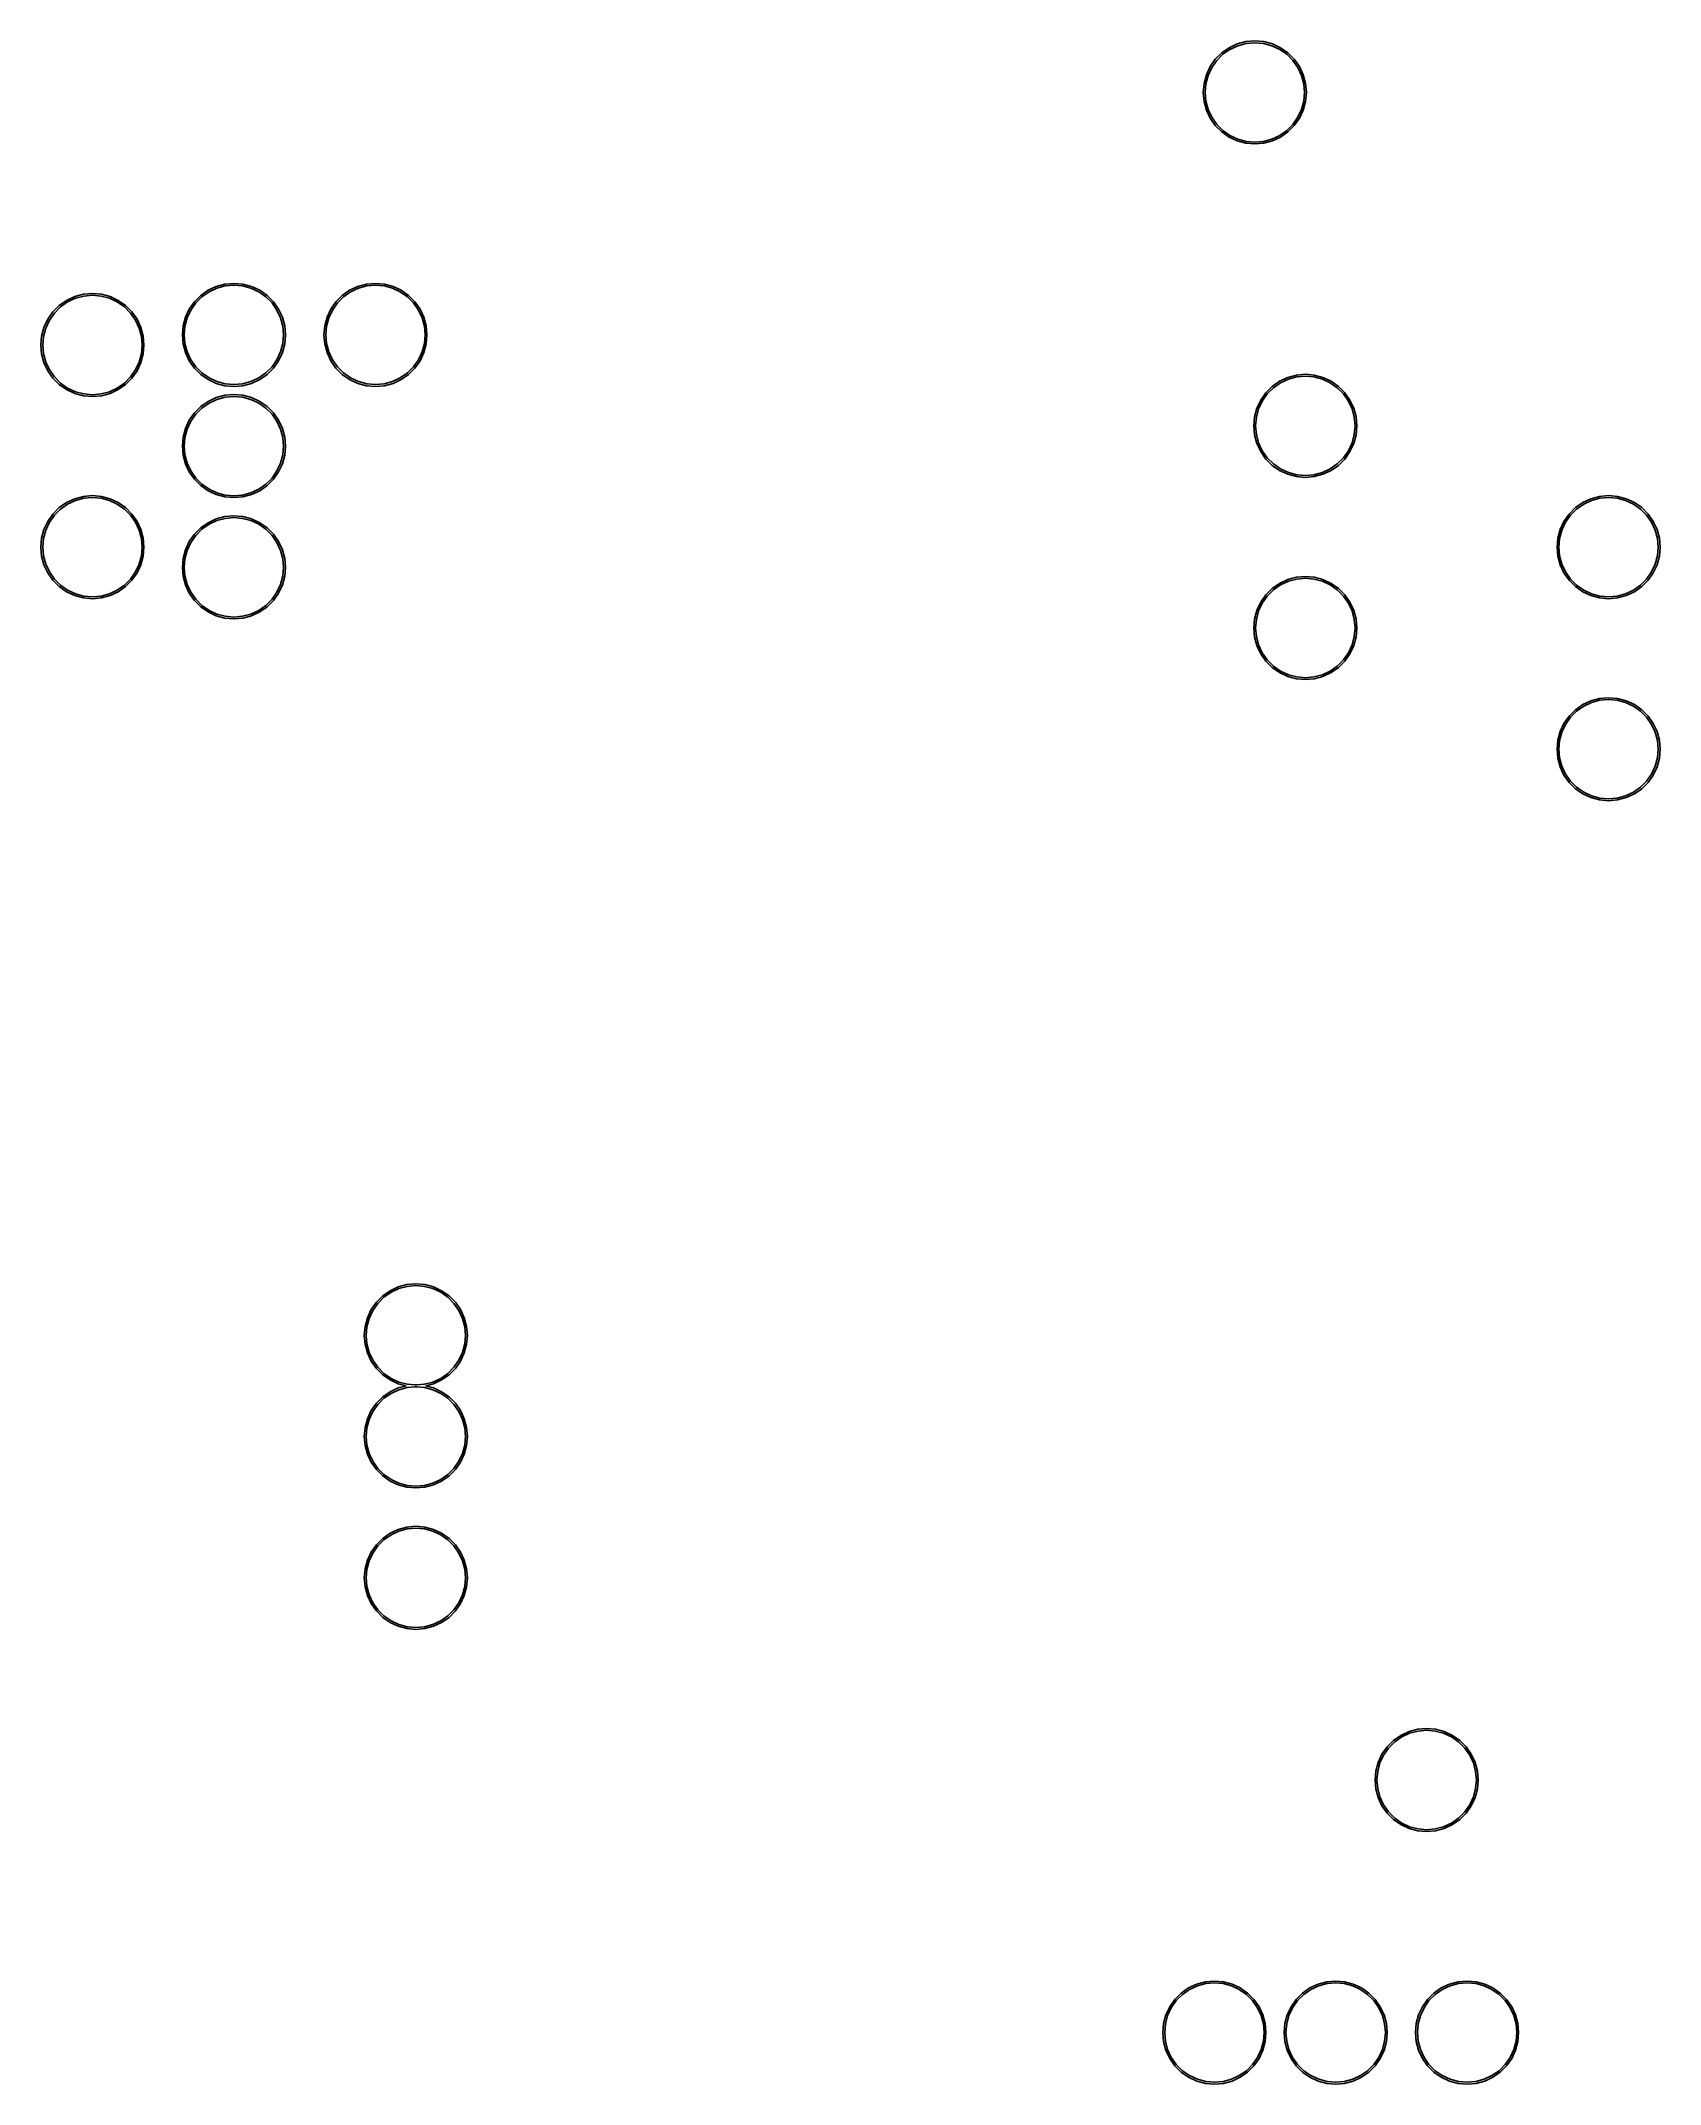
# Model space of a CAD drawing. Extents: x 4.63 to 6.21, y -4.67 to -2.68.
import ezdxf

# ---------------------------------------------------------------- set-up
doc = ezdxf.new("R2010")
doc.units = 0
doc.header["$MEASUREMENT"] = 0
doc.layers.add('BLACK', color=7, linetype='CONTINUOUS')

msp = doc.modelspace()

# ---------------------------------------------------------------- linework, layer by layer
at = {"layer": 'BLACK', "linetype": 'CONTINUOUS'}
for p, q in [((5.78466, -2.68792), (5.79183, -2.68291)), ((5.79272, -2.68445), (5.78581, -2.68929)), ((5.79183, -2.68291), (5.79976, -2.67921)), ((5.80037, -2.68089), (5.79272, -2.68445)), ((5.79976, -2.67921), (5.80821, -2.67694)), ((5.80852, -2.6787), (5.80037, -2.68089)), ((5.80821, -2.67694), (5.81693, -2.67618)), ((5.81693, -2.67797), (5.80852, -2.6787)), ((5.81693, -2.67618), (5.82565, -2.67694)), ((5.82534, -2.6787), (5.81693, -2.67797)), ((5.83349, -2.68089), (5.82534, -2.6787)), ((5.82565, -2.67694), (5.8341, -2.67921)), ((5.84114, -2.68445), (5.83349, -2.68089)), ((5.8341, -2.67921), (5.84203, -2.68291)), ((5.84805, -2.68929), (5.84114, -2.68445)), ((5.84203, -2.68291), (5.8492, -2.68792)), ((5.76976, -2.70921), (5.77346, -2.70128)), ((5.775, -2.70217), (5.77144, -2.70982)), ((5.77346, -2.70128), (5.77848, -2.69411)), ((5.77984, -2.69526), (5.775, -2.70217)), ((5.77848, -2.69411), (5.78466, -2.68792)), ((5.78581, -2.68929), (5.77984, -2.69526)), ((5.85402, -2.69526), (5.84805, -2.68929)), ((5.8492, -2.68792), (5.85538, -2.69411)), ((5.85886, -2.70217), (5.85402, -2.69526)), ((5.85538, -2.69411), (5.8604, -2.70128)), ((5.86242, -2.70982), (5.85886, -2.70217)), ((5.8604, -2.70128), (5.8641, -2.70921)), ((5.76673, -2.72638), (5.76749, -2.71766)), ((5.76749, -2.73509), (5.76673, -2.72638)), ((5.76749, -2.71766), (5.76976, -2.70921)), ((5.76925, -2.71797), (5.76852, -2.72638)), ((5.76852, -2.72638), (5.76925, -2.73478)), ((5.77144, -2.70982), (5.76925, -2.71797)), ((5.86461, -2.71797), (5.86242, -2.70982)), ((5.8641, -2.70921), (5.86636, -2.71766)), ((5.86534, -2.72638), (5.86461, -2.71797)), ((5.86461, -2.73478), (5.86534, -2.72638)), ((5.86636, -2.71766), (5.86713, -2.72638)), ((5.86713, -2.72638), (5.86636, -2.73509)), ((5.76976, -2.74355), (5.76749, -2.73509)), ((5.76925, -2.73478), (5.77144, -2.74294)), ((5.77346, -2.75148), (5.76976, -2.74355)), ((5.77144, -2.74294), (5.775, -2.75058)), ((5.85886, -2.75058), (5.86242, -2.74294)), ((5.8641, -2.74355), (5.8604, -2.75148)), ((5.86242, -2.74294), (5.86461, -2.73478)), ((5.86636, -2.73509), (5.8641, -2.74355)), ((5.77848, -2.75864), (5.77346, -2.75148)), ((5.775, -2.75058), (5.77984, -2.7575)), ((5.78466, -2.76483), (5.77848, -2.75864)), ((5.77984, -2.7575), (5.78581, -2.76346)), ((5.79183, -2.76985), (5.78466, -2.76483)), ((5.78581, -2.76346), (5.79272, -2.7683)), ((5.84114, -2.7683), (5.84805, -2.76346)), ((5.8492, -2.76483), (5.84203, -2.76985)), ((5.84805, -2.76346), (5.85402, -2.7575)), ((5.85538, -2.75864), (5.8492, -2.76483)), ((5.85402, -2.7575), (5.85886, -2.75058)), ((5.8604, -2.75148), (5.85538, -2.75864)), ((5.79976, -2.77355), (5.79183, -2.76985)), ((5.79272, -2.7683), (5.80037, -2.77187)), ((5.80821, -2.77581), (5.79976, -2.77355)), ((5.80037, -2.77187), (5.80852, -2.77405)), ((5.81693, -2.77657), (5.80821, -2.77581)), ((5.80852, -2.77405), (5.81693, -2.77479)), ((5.81693, -2.77479), (5.82534, -2.77405)), ((5.82565, -2.77581), (5.81693, -2.77657)), ((5.82534, -2.77405), (5.83349, -2.77187)), ((5.8341, -2.77355), (5.82565, -2.77581)), ((5.83349, -2.77187), (5.84114, -2.7683)), ((5.84203, -2.76985), (5.8341, -2.77355)), ((4.65994, -2.92897), (4.66787, -2.92527)), ((4.66787, -2.92527), (4.67632, -2.92301)), ((4.67663, -2.92476), (4.66848, -2.92695)), ((4.67632, -2.92301), (4.68504, -2.92224)), ((4.68504, -2.92403), (4.67663, -2.92476)), ((4.68504, -2.92224), (4.69376, -2.92301)), ((4.69345, -2.92476), (4.68504, -2.92403)), ((4.7016, -2.92695), (4.69345, -2.92476)), ((4.69376, -2.92301), (4.70221, -2.92527)), ((4.70221, -2.92527), (4.71014, -2.92897)), ((4.78438, -2.93033), (4.79057, -2.92415)), ((4.79172, -2.92551), (4.78575, -2.93148)), ((4.79057, -2.92415), (4.79774, -2.91913)), ((4.79863, -2.92067), (4.79172, -2.92551)), ((4.79774, -2.91913), (4.80567, -2.91543)), ((4.80628, -2.91711), (4.79863, -2.92067)), ((4.80567, -2.91543), (4.81412, -2.91316)), ((4.81443, -2.91492), (4.80628, -2.91711)), ((4.81412, -2.91316), (4.82283, -2.9124)), ((4.82283, -2.91419), (4.81443, -2.91492)), ((4.82283, -2.9124), (4.83155, -2.91316)), ((4.83124, -2.91492), (4.82283, -2.91419)), ((4.83939, -2.91711), (4.83124, -2.91492)), ((4.83155, -2.91316), (4.84, -2.91543)), ((4.84704, -2.92067), (4.83939, -2.91711)), ((4.84, -2.91543), (4.84793, -2.91913)), ((4.85395, -2.92551), (4.84704, -2.92067)), ((4.84793, -2.91913), (4.8551, -2.92415)), ((4.85992, -2.93148), (4.85395, -2.92551)), ((4.8551, -2.92415), (4.86129, -2.93033)), ((4.92218, -2.93033), (4.92836, -2.92415)), ((4.92951, -2.92551), (4.92354, -2.93148)), ((4.92836, -2.92415), (4.93553, -2.91913)), ((4.93642, -2.92067), (4.92951, -2.92551)), ((4.93553, -2.91913), (4.94346, -2.91543)), ((4.94407, -2.91711), (4.93642, -2.92067)), ((4.94346, -2.91543), (4.95191, -2.91316)), ((4.95222, -2.91492), (4.94407, -2.91711)), ((4.95191, -2.91316), (4.96063, -2.9124)), ((4.96063, -2.91419), (4.95222, -2.91492)), ((4.96063, -2.9124), (4.96935, -2.91316)), ((4.96904, -2.91492), (4.96063, -2.91419)), ((4.97719, -2.91711), (4.96904, -2.91492)), ((4.96935, -2.91316), (4.9778, -2.91543)), ((4.98484, -2.92067), (4.97719, -2.91711)), ((4.9778, -2.91543), (4.98573, -2.91913)), ((4.99175, -2.92551), (4.98484, -2.92067)), ((4.98573, -2.91913), (4.9929, -2.92415)), ((4.99772, -2.93148), (4.99175, -2.92551)), ((4.9929, -2.92415), (4.99908, -2.93033)), ((4.64157, -2.94734), (4.64659, -2.94018)), ((4.64795, -2.94132), (4.64311, -2.94823)), ((4.64659, -2.94018), (4.65277, -2.93399)), ((4.65392, -2.93535), (4.64795, -2.94132)), ((4.65277, -2.93399), (4.65994, -2.92897)), ((4.66083, -2.93051), (4.65392, -2.93535)), ((4.66848, -2.92695), (4.66083, -2.93051)), ((4.70925, -2.93051), (4.7016, -2.92695)), ((4.71616, -2.93535), (4.70925, -2.93051)), ((4.71014, -2.92897), (4.71731, -2.93399)), ((4.72213, -2.94132), (4.71616, -2.93535)), ((4.71731, -2.93399), (4.72349, -2.94018)), ((4.72697, -2.94823), (4.72213, -2.94132)), ((4.72349, -2.94018), (4.72851, -2.94734)), ((4.7734, -2.95388), (4.77567, -2.94543)), ((4.77567, -2.94543), (4.77936, -2.9375)), ((4.78091, -2.93839), (4.77734, -2.94604)), ((4.77936, -2.9375), (4.78438, -2.93033)), ((4.78575, -2.93148), (4.78091, -2.93839)), ((4.86476, -2.93839), (4.85992, -2.93148)), ((4.86129, -2.93033), (4.86631, -2.9375)), ((4.86833, -2.94604), (4.86476, -2.93839)), ((4.86631, -2.9375), (4.87, -2.94543)), ((4.87, -2.94543), (4.87227, -2.95388)), ((4.9112, -2.95388), (4.91346, -2.94543)), ((4.91346, -2.94543), (4.91716, -2.9375)), ((4.9187, -2.93839), (4.91514, -2.94604)), ((4.91716, -2.9375), (4.92218, -2.93033)), ((4.92354, -2.93148), (4.9187, -2.93839)), ((5.00256, -2.93839), (4.99772, -2.93148)), ((4.99908, -2.93033), (5.0041, -2.9375)), ((5.00612, -2.94604), (5.00256, -2.93839)), ((5.0041, -2.9375), (5.0078, -2.94543)), ((5.0078, -2.94543), (5.01006, -2.95388)), ((4.63484, -2.97244), (4.63561, -2.96372)), ((4.63561, -2.96372), (4.63787, -2.95527)), ((4.63736, -2.96403), (4.63663, -2.97244)), ((4.63955, -2.95588), (4.63736, -2.96403)), ((4.63787, -2.95527), (4.64157, -2.94734)), ((4.64311, -2.94823), (4.63955, -2.95588)), ((4.73053, -2.95588), (4.72697, -2.94823)), ((4.72851, -2.94734), (4.73221, -2.95527)), ((4.73272, -2.96403), (4.73053, -2.95588)), ((4.73221, -2.95527), (4.73447, -2.96372)), ((4.73345, -2.97244), (4.73272, -2.96403)), ((4.73447, -2.96372), (4.73524, -2.97244)), ((4.77264, -2.9626), (4.7734, -2.95388)), ((4.7734, -2.97132), (4.77264, -2.9626)), ((4.77516, -2.95419), (4.77442, -2.9626)), ((4.77442, -2.9626), (4.77516, -2.97101)), ((4.77734, -2.94604), (4.77516, -2.95419)), ((4.87051, -2.95419), (4.86833, -2.94604)), ((4.87125, -2.9626), (4.87051, -2.95419)), ((4.87051, -2.97101), (4.87125, -2.9626)), ((4.87227, -2.95388), (4.87303, -2.9626)), ((4.87303, -2.9626), (4.87227, -2.97132)), ((4.91043, -2.9626), (4.9112, -2.95388)), ((4.9112, -2.97132), (4.91043, -2.9626)), ((4.91295, -2.95419), (4.91222, -2.9626)), ((4.91222, -2.9626), (4.91295, -2.97101)), ((4.91514, -2.94604), (4.91295, -2.95419)), ((5.00831, -2.95419), (5.00612, -2.94604)), ((5.00904, -2.9626), (5.00831, -2.95419)), ((5.00831, -2.97101), (5.00904, -2.9626)), ((5.01006, -2.95388), (5.01083, -2.9626)), ((5.01083, -2.9626), (5.01006, -2.97132)), ((4.63561, -2.98116), (4.63484, -2.97244)), ((4.63787, -2.98961), (4.63561, -2.98116)), ((4.63663, -2.97244), (4.63736, -2.98085)), ((4.63736, -2.98085), (4.63955, -2.989)), ((4.73053, -2.989), (4.73272, -2.98085)), ((4.73447, -2.98116), (4.73221, -2.98961)), ((4.73272, -2.98085), (4.73345, -2.97244)), ((4.73524, -2.97244), (4.73447, -2.98116)), ((4.77567, -2.97977), (4.7734, -2.97132)), ((4.77516, -2.97101), (4.77734, -2.97916)), ((4.77936, -2.9877), (4.77567, -2.97977)), ((4.77734, -2.97916), (4.78091, -2.9868)), ((4.86476, -2.9868), (4.86833, -2.97916)), ((4.87, -2.97977), (4.86631, -2.9877)), ((4.86833, -2.97916), (4.87051, -2.97101)), ((4.87227, -2.97132), (4.87, -2.97977)), ((4.91346, -2.97977), (4.9112, -2.97132)), ((4.91295, -2.97101), (4.91514, -2.97916)), ((4.91716, -2.9877), (4.91346, -2.97977)), ((4.91514, -2.97916), (4.9187, -2.9868)), ((5.00256, -2.9868), (5.00612, -2.97916)), ((5.0078, -2.97977), (5.0041, -2.9877)), ((5.00612, -2.97916), (5.00831, -2.97101)), ((5.01006, -2.97132), (5.0078, -2.97977)), ((4.64157, -2.99754), (4.63787, -2.98961)), ((4.63955, -2.989), (4.64311, -2.99665)), ((4.64659, -3.00471), (4.64157, -2.99754)), ((4.64311, -2.99665), (4.64795, -3.00356)), ((4.65277, -3.01089), (4.64659, -3.00471)), ((4.64795, -3.00356), (4.65392, -3.00953)), ((4.71616, -3.00953), (4.72213, -3.00356)), ((4.72349, -3.00471), (4.71731, -3.01089)), ((4.72213, -3.00356), (4.72697, -2.99665)), ((4.72851, -2.99754), (4.72349, -3.00471)), ((4.72697, -2.99665), (4.73053, -2.989)), ((4.73221, -2.98961), (4.72851, -2.99754)), ((4.78438, -2.99486), (4.77936, -2.9877)), ((4.78091, -2.9868), (4.78575, -2.99372)), ((4.79057, -3.00105), (4.78438, -2.99486)), ((4.78575, -2.99372), (4.79172, -2.99968)), ((4.79774, -3.00607), (4.79057, -3.00105)), ((4.79172, -2.99968), (4.79863, -3.00452)), ((4.79863, -3.00452), (4.80628, -3.00809)), ((4.83939, -3.00809), (4.84704, -3.00452)), ((4.84704, -3.00452), (4.85395, -2.99968)), ((4.8551, -3.00105), (4.84793, -3.00607)), ((4.85395, -2.99968), (4.85992, -2.99372)), ((4.86129, -2.99486), (4.8551, -3.00105)), ((4.85992, -2.99372), (4.86476, -2.9868)), ((4.86631, -2.9877), (4.86129, -2.99486)), ((4.92218, -2.99486), (4.91716, -2.9877)), ((4.9187, -2.9868), (4.92354, -2.99372)), ((4.92836, -3.00105), (4.92218, -2.99486)), ((4.92354, -2.99372), (4.92951, -2.99968)), ((4.93553, -3.00607), (4.92836, -3.00105)), ((4.92951, -2.99968), (4.93642, -3.00452)), ((4.93642, -3.00452), (4.94407, -3.00809)), ((4.97719, -3.00809), (4.98484, -3.00452)), ((4.98484, -3.00452), (4.99175, -2.99968)), ((4.9929, -3.00105), (4.98573, -3.00607)), ((4.99175, -2.99968), (4.99772, -2.99372)), ((4.99908, -2.99486), (4.9929, -3.00105)), ((4.99772, -2.99372), (5.00256, -2.9868)), ((5.0041, -2.9877), (4.99908, -2.99486)), ((5.84104, -3.00771), (5.84897, -3.00401)), ((5.84897, -3.00401), (5.85743, -3.00175)), ((5.85773, -3.0035), (5.84958, -3.00569)), ((5.85743, -3.00175), (5.86614, -3.00098)), ((5.86614, -3.00277), (5.85773, -3.0035)), ((5.86614, -3.00098), (5.87486, -3.00175)), ((5.87455, -3.0035), (5.86614, -3.00277)), ((5.8827, -3.00569), (5.87455, -3.0035)), ((5.87486, -3.00175), (5.88331, -3.00401)), ((5.88331, -3.00401), (5.89124, -3.00771)), ((4.65994, -3.01591), (4.65277, -3.01089)), ((4.65392, -3.00953), (4.66083, -3.01437)), ((4.66787, -3.01961), (4.65994, -3.01591)), ((4.66083, -3.01437), (4.66848, -3.01793)), ((4.67632, -3.02188), (4.66787, -3.01961)), ((4.66848, -3.01793), (4.67663, -3.02012)), ((4.68504, -3.02264), (4.67632, -3.02188)), ((4.67663, -3.02012), (4.68504, -3.02085)), ((4.68504, -3.02085), (4.69345, -3.02012)), ((4.69376, -3.02188), (4.68504, -3.02264)), ((4.69345, -3.02012), (4.7016, -3.01793)), ((4.70221, -3.01961), (4.69376, -3.02188)), ((4.7016, -3.01793), (4.70925, -3.01437)), ((4.71014, -3.01591), (4.70221, -3.01961)), ((4.70925, -3.01437), (4.71616, -3.00953)), ((4.71731, -3.01089), (4.71014, -3.01591)), ((4.80567, -3.00977), (4.79774, -3.00607)), ((4.79774, -3.02739), (4.80567, -3.0237)), ((4.81412, -3.01203), (4.80567, -3.00977)), ((4.80567, -3.0237), (4.81412, -3.02143)), ((4.80628, -3.00809), (4.81443, -3.01028)), ((4.81443, -3.02319), (4.80628, -3.02537)), ((4.82283, -3.0128), (4.81412, -3.01203)), ((4.81412, -3.02143), (4.82283, -3.02067)), ((4.81443, -3.01028), (4.82283, -3.01101)), ((4.82283, -3.02245), (4.81443, -3.02319)), ((4.82283, -3.01101), (4.83124, -3.01028)), ((4.83155, -3.01203), (4.82283, -3.0128)), ((4.82283, -3.02067), (4.83155, -3.02143)), ((4.83124, -3.02319), (4.82283, -3.02245)), ((4.83124, -3.01028), (4.83939, -3.00809)), ((4.83939, -3.02537), (4.83124, -3.02319)), ((4.84, -3.00977), (4.83155, -3.01203)), ((4.83155, -3.02143), (4.84, -3.0237)), ((4.84793, -3.00607), (4.84, -3.00977)), ((4.84, -3.0237), (4.84793, -3.02739)), ((4.94346, -3.00977), (4.93553, -3.00607)), ((4.95191, -3.01203), (4.94346, -3.00977)), ((4.94407, -3.00809), (4.95222, -3.01028)), ((4.96063, -3.0128), (4.95191, -3.01203)), ((4.95222, -3.01028), (4.96063, -3.01101)), ((4.96063, -3.01101), (4.96904, -3.01028)), ((4.96935, -3.01203), (4.96063, -3.0128)), ((4.96904, -3.01028), (4.97719, -3.00809)), ((4.9778, -3.00977), (4.96935, -3.01203)), ((4.98573, -3.00607), (4.9778, -3.00977)), ((5.82267, -3.02608), (5.82769, -3.01892)), ((5.82906, -3.02006), (5.82422, -3.02697)), ((5.82769, -3.01892), (5.83388, -3.01273)), ((5.83502, -3.01409), (5.82906, -3.02006)), ((5.83388, -3.01273), (5.84104, -3.00771)), ((5.84194, -3.00925), (5.83502, -3.01409)), ((5.84958, -3.00569), (5.84194, -3.00925)), ((5.89035, -3.00925), (5.8827, -3.00569)), ((5.89726, -3.01409), (5.89035, -3.00925)), ((5.89124, -3.00771), (5.89841, -3.01273)), ((5.90323, -3.02006), (5.89726, -3.01409)), ((5.89841, -3.01273), (5.90459, -3.01892)), ((5.90807, -3.02697), (5.90323, -3.02006)), ((5.90459, -3.01892), (5.90961, -3.02608)), ((4.77936, -3.04577), (4.78438, -3.0386)), ((4.78575, -3.03975), (4.78091, -3.04666)), ((4.78438, -3.0386), (4.79057, -3.03241)), ((4.79172, -3.03378), (4.78575, -3.03975)), ((4.79057, -3.03241), (4.79774, -3.02739)), ((4.79863, -3.02894), (4.79172, -3.03378)), ((4.80628, -3.02537), (4.79863, -3.02894)), ((4.84704, -3.02894), (4.83939, -3.02537)), ((4.85395, -3.03378), (4.84704, -3.02894)), ((4.84793, -3.02739), (4.8551, -3.03241)), ((4.85992, -3.03975), (4.85395, -3.03378)), ((4.8551, -3.03241), (4.86129, -3.0386)), ((4.86476, -3.04666), (4.85992, -3.03975)), ((4.86129, -3.0386), (4.86631, -3.04577)), ((5.81594, -3.05118), (5.81671, -3.04246)), ((5.81671, -3.04246), (5.81897, -3.03401)), ((5.81846, -3.04277), (5.81773, -3.05118)), ((5.82065, -3.03462), (5.81846, -3.04277)), ((5.81897, -3.03401), (5.82267, -3.02608)), ((5.82422, -3.02697), (5.82065, -3.03462)), ((5.91163, -3.03462), (5.90807, -3.02697)), ((5.90961, -3.02608), (5.91331, -3.03401)), ((5.91382, -3.04277), (5.91163, -3.03462)), ((5.91331, -3.03401), (5.91558, -3.04246)), ((5.91455, -3.05118), (5.91382, -3.04277)), ((5.91558, -3.04246), (5.91634, -3.05118)), ((4.77264, -3.07087), (4.7734, -3.06215)), ((4.7734, -3.06215), (4.77567, -3.0537)), ((4.77516, -3.06246), (4.77442, -3.07087)), ((4.77734, -3.05431), (4.77516, -3.06246)), ((4.77567, -3.0537), (4.77936, -3.04577)), ((4.78091, -3.04666), (4.77734, -3.05431)), ((4.86833, -3.05431), (4.86476, -3.04666)), ((4.86631, -3.04577), (4.87, -3.0537)), ((4.87051, -3.06246), (4.86833, -3.05431)), ((4.87, -3.0537), (4.87227, -3.06215)), ((4.87125, -3.07087), (4.87051, -3.06246)), ((4.87227, -3.06215), (4.87303, -3.07087)), ((5.81671, -3.0599), (5.81594, -3.05118)), ((5.81897, -3.06835), (5.81671, -3.0599)), ((5.81773, -3.05118), (5.81846, -3.05959)), ((5.81846, -3.05959), (5.82065, -3.06774)), ((5.91163, -3.06774), (5.91382, -3.05959)), ((5.91558, -3.0599), (5.91331, -3.06835)), ((5.91382, -3.05959), (5.91455, -3.05118)), ((5.91634, -3.05118), (5.91558, -3.0599)), ((4.7734, -3.07958), (4.77264, -3.07087)), ((4.77567, -3.08803), (4.7734, -3.07958)), ((4.77442, -3.07087), (4.77516, -3.07927)), ((4.77516, -3.07927), (4.77734, -3.08742)), ((4.86833, -3.08742), (4.87051, -3.07927)), ((4.87227, -3.07958), (4.87, -3.08803)), ((4.87051, -3.07927), (4.87125, -3.07087)), ((4.87303, -3.07087), (4.87227, -3.07958)), ((5.82267, -3.07628), (5.81897, -3.06835)), ((5.82065, -3.06774), (5.82422, -3.07539)), ((5.82769, -3.08345), (5.82267, -3.07628)), ((5.82422, -3.07539), (5.82906, -3.0823)), ((5.83388, -3.08963), (5.82769, -3.08345)), ((5.82906, -3.0823), (5.83502, -3.08827)), ((5.89726, -3.08827), (5.90323, -3.0823)), ((5.90459, -3.08345), (5.89841, -3.08963)), ((5.90323, -3.0823), (5.90807, -3.07539)), ((5.90961, -3.07628), (5.90459, -3.08345)), ((5.90807, -3.07539), (5.91163, -3.06774)), ((5.91331, -3.06835), (5.90961, -3.07628)), ((4.77936, -3.09596), (4.77567, -3.08803)), ((4.77734, -3.08742), (4.78091, -3.09507)), ((4.78438, -3.10313), (4.77936, -3.09596)), ((4.78091, -3.09507), (4.78575, -3.10199)), ((4.79057, -3.10932), (4.78438, -3.10313)), ((4.78575, -3.10199), (4.79172, -3.10795)), ((4.85395, -3.10795), (4.85992, -3.10199)), ((4.86129, -3.10313), (4.8551, -3.10932)), ((4.85992, -3.10199), (4.86476, -3.09507)), ((4.86631, -3.09596), (4.86129, -3.10313)), ((4.86476, -3.09507), (4.86833, -3.08742)), ((4.87, -3.08803), (4.86631, -3.09596)), ((5.84104, -3.09465), (5.83388, -3.08963)), ((5.83502, -3.08827), (5.84194, -3.09311)), ((5.84897, -3.09835), (5.84104, -3.09465)), ((5.84194, -3.09311), (5.84958, -3.09667)), ((5.85743, -3.10062), (5.84897, -3.09835)), ((5.84958, -3.09667), (5.85773, -3.09886)), ((5.86614, -3.10138), (5.85743, -3.10062)), ((5.85773, -3.09886), (5.86614, -3.09959)), ((5.86614, -3.09959), (5.87455, -3.09886)), ((5.87486, -3.10062), (5.86614, -3.10138)), ((5.87455, -3.09886), (5.8827, -3.09667)), ((5.88331, -3.09835), (5.87486, -3.10062)), ((5.8827, -3.09667), (5.89035, -3.09311)), ((5.89124, -3.09465), (5.88331, -3.09835)), ((5.89035, -3.09311), (5.89726, -3.08827)), ((5.89841, -3.08963), (5.89124, -3.09465)), ((4.65994, -3.12582), (4.66787, -3.12212)), ((4.66848, -3.1238), (4.66083, -3.12736)), ((4.66787, -3.12212), (4.67632, -3.11986)), ((4.67663, -3.12161), (4.66848, -3.1238)), ((4.67632, -3.11986), (4.68504, -3.11909)), ((4.68504, -3.12088), (4.67663, -3.12161)), ((4.68504, -3.11909), (4.69376, -3.11986)), ((4.69345, -3.12161), (4.68504, -3.12088)), ((4.7016, -3.1238), (4.69345, -3.12161)), ((4.69376, -3.11986), (4.70221, -3.12212)), ((4.70925, -3.12736), (4.7016, -3.1238)), ((4.70221, -3.12212), (4.71014, -3.12582)), ((4.79774, -3.11434), (4.79057, -3.10932)), ((4.79172, -3.10795), (4.79863, -3.11279)), ((4.80567, -3.11804), (4.79774, -3.11434)), ((4.79863, -3.11279), (4.80628, -3.11636)), ((4.81412, -3.1203), (4.80567, -3.11804)), ((4.80628, -3.11636), (4.81443, -3.11854)), ((4.82283, -3.12106), (4.81412, -3.1203)), ((4.81443, -3.11854), (4.82283, -3.11928)), ((4.82283, -3.11928), (4.83124, -3.11854)), ((4.83155, -3.1203), (4.82283, -3.12106)), ((4.83124, -3.11854), (4.83939, -3.11636)), ((4.84, -3.11804), (4.83155, -3.1203)), ((4.83939, -3.11636), (4.84704, -3.11279)), ((4.84793, -3.11434), (4.84, -3.11804)), ((4.84704, -3.11279), (4.85395, -3.10795)), ((4.8551, -3.10932), (4.84793, -3.11434)), ((6.13632, -3.12582), (6.14425, -3.12212)), ((6.14486, -3.1238), (6.13721, -3.12736)), ((6.14425, -3.12212), (6.1527, -3.11986)), ((6.15301, -3.12161), (6.14486, -3.1238)), ((6.1527, -3.11986), (6.16142, -3.11909)), ((6.16142, -3.12088), (6.15301, -3.12161)), ((6.16142, -3.11909), (6.17013, -3.11986)), ((6.16982, -3.12161), (6.16142, -3.12088)), ((6.17798, -3.1238), (6.16982, -3.12161)), ((6.17013, -3.11986), (6.17859, -3.12212)), ((6.18562, -3.12736), (6.17798, -3.1238)), ((6.17859, -3.12212), (6.18652, -3.12582)), ((4.63787, -3.15212), (4.64157, -3.14419)), ((4.64157, -3.14419), (4.64659, -3.13703)), ((4.64795, -3.13817), (4.64311, -3.14509)), ((4.64659, -3.13703), (4.65277, -3.13084)), ((4.65392, -3.13221), (4.64795, -3.13817)), ((4.65277, -3.13084), (4.65994, -3.12582)), ((4.66083, -3.12736), (4.65392, -3.13221)), ((4.71616, -3.13221), (4.70925, -3.12736)), ((4.71014, -3.12582), (4.71731, -3.13084)), ((4.72213, -3.13817), (4.71616, -3.13221)), ((4.71731, -3.13084), (4.72349, -3.13703)), ((4.72697, -3.14509), (4.72213, -3.13817)), ((4.72349, -3.13703), (4.72851, -3.14419)), ((4.72851, -3.14419), (4.73221, -3.15212)), ((4.79774, -3.1455), (4.80567, -3.14181)), ((4.80628, -3.14348), (4.79863, -3.14705)), ((4.80567, -3.14181), (4.81412, -3.13954)), ((4.81443, -3.1413), (4.80628, -3.14348)), ((4.81412, -3.13954), (4.82283, -3.13878)), ((4.82283, -3.14056), (4.81443, -3.1413)), ((4.82283, -3.13878), (4.83155, -3.13954)), ((4.83124, -3.1413), (4.82283, -3.14056)), ((4.83939, -3.14348), (4.83124, -3.1413)), ((4.83155, -3.13954), (4.84, -3.14181)), ((4.84704, -3.14705), (4.83939, -3.14348)), ((4.84, -3.14181), (4.84793, -3.1455)), ((6.11425, -3.15212), (6.11795, -3.14419)), ((6.11795, -3.14419), (6.12296, -3.13703)), ((6.12433, -3.13817), (6.11949, -3.14509)), ((6.12296, -3.13703), (6.12915, -3.13084)), ((6.1303, -3.13221), (6.12433, -3.13817)), ((6.12915, -3.13084), (6.13632, -3.12582)), ((6.13721, -3.12736), (6.1303, -3.13221)), ((6.19254, -3.13221), (6.18562, -3.12736)), ((6.18652, -3.12582), (6.19368, -3.13084)), ((6.1985, -3.13817), (6.19254, -3.13221)), ((6.19368, -3.13084), (6.19987, -3.13703)), ((6.20334, -3.14509), (6.1985, -3.13817)), ((6.19987, -3.13703), (6.20489, -3.14419)), ((6.20489, -3.14419), (6.20859, -3.15212)), ((4.63484, -3.16929), (4.63561, -3.16057)), ((4.63561, -3.16057), (4.63787, -3.15212)), ((4.63736, -3.16088), (4.63663, -3.16929)), ((4.63955, -3.15273), (4.63736, -3.16088)), ((4.64311, -3.14509), (4.63955, -3.15273)), ((4.73053, -3.15273), (4.72697, -3.14509)), ((4.73272, -3.16088), (4.73053, -3.15273)), ((4.73221, -3.15212), (4.73447, -3.16057)), ((4.73345, -3.16929), (4.73272, -3.16088)), ((4.73447, -3.16057), (4.73524, -3.16929)), ((4.77567, -3.17181), (4.77936, -3.16388)), ((4.77936, -3.16388), (4.78438, -3.15671)), ((4.78575, -3.15786), (4.78091, -3.16477)), ((4.78438, -3.15671), (4.79057, -3.15052)), ((4.79172, -3.15189), (4.78575, -3.15786)), ((4.79057, -3.15052), (4.79774, -3.1455)), ((4.79863, -3.14705), (4.79172, -3.15189)), ((4.85395, -3.15189), (4.84704, -3.14705)), ((4.84793, -3.1455), (4.8551, -3.15052)), ((4.85992, -3.15786), (4.85395, -3.15189)), ((4.8551, -3.15052), (4.86129, -3.15671)), ((4.86476, -3.16477), (4.85992, -3.15786)), ((4.86129, -3.15671), (4.86631, -3.16388)), ((4.86631, -3.16388), (4.87, -3.17181)), ((6.11122, -3.16929), (6.11198, -3.16057)), ((6.11198, -3.16057), (6.11425, -3.15212)), ((6.11374, -3.16088), (6.113, -3.16929)), ((6.11592, -3.15273), (6.11374, -3.16088)), ((6.11949, -3.14509), (6.11592, -3.15273)), ((6.20691, -3.15273), (6.20334, -3.14509)), ((6.20909, -3.16088), (6.20691, -3.15273)), ((6.20859, -3.15212), (6.21085, -3.16057)), ((6.20983, -3.16929), (6.20909, -3.16088)), ((6.21085, -3.16057), (6.21161, -3.16929)), ((4.63561, -3.17801), (4.63484, -3.16929)), ((4.63787, -3.18646), (4.63561, -3.17801)), ((4.63663, -3.16929), (4.63736, -3.1777)), ((4.63736, -3.1777), (4.63955, -3.18585)), ((4.73053, -3.18585), (4.73272, -3.1777)), ((4.73447, -3.17801), (4.73221, -3.18646)), ((4.73272, -3.1777), (4.73345, -3.16929)), ((4.73524, -3.16929), (4.73447, -3.17801)), ((4.77264, -3.18898), (4.7734, -3.18026)), ((4.7734, -3.18026), (4.77567, -3.17181)), ((4.77516, -3.18057), (4.77442, -3.18898)), ((4.77734, -3.17242), (4.77516, -3.18057)), ((4.78091, -3.16477), (4.77734, -3.17242)), ((4.86833, -3.17242), (4.86476, -3.16477)), ((4.87051, -3.18057), (4.86833, -3.17242)), ((4.87, -3.17181), (4.87227, -3.18026)), ((4.87125, -3.18898), (4.87051, -3.18057)), ((4.87227, -3.18026), (4.87303, -3.18898)), ((6.11198, -3.17801), (6.11122, -3.16929)), ((6.11425, -3.18646), (6.11198, -3.17801)), ((6.113, -3.16929), (6.11374, -3.1777)), ((6.11374, -3.1777), (6.11592, -3.18585)), ((6.20691, -3.18585), (6.20909, -3.1777)), ((6.21085, -3.17801), (6.20859, -3.18646)), ((6.20909, -3.1777), (6.20983, -3.16929)), ((6.21161, -3.16929), (6.21085, -3.17801)), ((4.64157, -3.19439), (4.63787, -3.18646)), ((4.63955, -3.18585), (4.64311, -3.1935)), ((4.64659, -3.20156), (4.64157, -3.19439)), ((4.64311, -3.1935), (4.64795, -3.20041)), ((4.65277, -3.20774), (4.64659, -3.20156)), ((4.64795, -3.20041), (4.65392, -3.20638)), ((4.71616, -3.20638), (4.72213, -3.20041)), ((4.72349, -3.20156), (4.71731, -3.20774)), ((4.72213, -3.20041), (4.72697, -3.1935)), ((4.72851, -3.19439), (4.72349, -3.20156)), ((4.72697, -3.1935), (4.73053, -3.18585)), ((4.73221, -3.18646), (4.72851, -3.19439)), ((4.7734, -3.19769), (4.77264, -3.18898)), ((4.77567, -3.20614), (4.7734, -3.19769)), ((4.77442, -3.18898), (4.77516, -3.19738)), ((4.77516, -3.19738), (4.77734, -3.20553)), ((4.86833, -3.20553), (4.87051, -3.19738)), ((4.87227, -3.19769), (4.87, -3.20614)), ((4.87051, -3.19738), (4.87125, -3.18898)), ((4.87303, -3.18898), (4.87227, -3.19769)), ((5.84104, -3.20456), (5.84897, -3.20086)), ((5.84958, -3.20254), (5.84194, -3.2061)), ((5.84897, -3.20086), (5.85743, -3.1986)), ((5.85773, -3.20035), (5.84958, -3.20254)), ((5.85743, -3.1986), (5.86614, -3.19783)), ((5.86614, -3.19962), (5.85773, -3.20035)), ((5.86614, -3.19783), (5.87486, -3.1986)), ((5.87455, -3.20035), (5.86614, -3.19962)), ((5.8827, -3.20254), (5.87455, -3.20035)), ((5.87486, -3.1986), (5.88331, -3.20086)), ((5.89035, -3.2061), (5.8827, -3.20254)), ((5.88331, -3.20086), (5.89124, -3.20456)), ((6.11795, -3.19439), (6.11425, -3.18646)), ((6.11592, -3.18585), (6.11949, -3.1935)), ((6.12296, -3.20156), (6.11795, -3.19439)), ((6.11949, -3.1935), (6.12433, -3.20041)), ((6.12915, -3.20774), (6.12296, -3.20156)), ((6.12433, -3.20041), (6.1303, -3.20638)), ((6.19254, -3.20638), (6.1985, -3.20041)), ((6.19987, -3.20156), (6.19368, -3.20774)), ((6.1985, -3.20041), (6.20334, -3.1935)), ((6.20489, -3.19439), (6.19987, -3.20156)), ((6.20334, -3.1935), (6.20691, -3.18585)), ((6.20859, -3.18646), (6.20489, -3.19439)), ((4.65994, -3.21276), (4.65277, -3.20774)), ((4.65392, -3.20638), (4.66083, -3.21122)), ((4.66787, -3.21646), (4.65994, -3.21276)), ((4.66083, -3.21122), (4.66848, -3.21478)), ((4.67632, -3.21873), (4.66787, -3.21646)), ((4.66848, -3.21478), (4.67663, -3.21697)), ((4.68504, -3.21949), (4.67632, -3.21873)), ((4.67663, -3.21697), (4.68504, -3.2177)), ((4.68504, -3.2177), (4.69345, -3.21697)), ((4.69376, -3.21873), (4.68504, -3.21949)), ((4.69345, -3.21697), (4.7016, -3.21478)), ((4.70221, -3.21646), (4.69376, -3.21873)), ((4.7016, -3.21478), (4.70925, -3.21122)), ((4.71014, -3.21276), (4.70221, -3.21646)), ((4.70925, -3.21122), (4.71616, -3.20638)), ((4.71731, -3.20774), (4.71014, -3.21276)), ((4.77936, -3.21407), (4.77567, -3.20614)), ((4.77734, -3.20553), (4.78091, -3.21318)), ((4.78438, -3.22124), (4.77936, -3.21407)), ((4.78091, -3.21318), (4.78575, -3.2201)), ((4.79057, -3.22743), (4.78438, -3.22124)), ((4.78575, -3.2201), (4.79172, -3.22606)), ((4.85395, -3.22606), (4.85992, -3.2201)), ((4.86129, -3.22124), (4.8551, -3.22743)), ((4.85992, -3.2201), (4.86476, -3.21318)), ((4.86631, -3.21407), (4.86129, -3.22124)), ((4.86476, -3.21318), (4.86833, -3.20553)), ((4.87, -3.20614), (4.86631, -3.21407)), ((5.81897, -3.23086), (5.82267, -3.22293)), ((5.82422, -3.22383), (5.82065, -3.23147)), ((5.82267, -3.22293), (5.82769, -3.21577)), ((5.82906, -3.21691), (5.82422, -3.22383)), ((5.82769, -3.21577), (5.83388, -3.20958)), ((5.83502, -3.21095), (5.82906, -3.21691)), ((5.83388, -3.20958), (5.84104, -3.20456)), ((5.84194, -3.2061), (5.83502, -3.21095)), ((5.89726, -3.21095), (5.89035, -3.2061)), ((5.89124, -3.20456), (5.89841, -3.20958)), ((5.90323, -3.21691), (5.89726, -3.21095)), ((5.89841, -3.20958), (5.90459, -3.21577)), ((5.90807, -3.22383), (5.90323, -3.21691)), ((5.90459, -3.21577), (5.90961, -3.22293)), ((5.91163, -3.23147), (5.90807, -3.22383)), ((5.90961, -3.22293), (5.91331, -3.23086)), ((6.13632, -3.21276), (6.12915, -3.20774)), ((6.1303, -3.20638), (6.13721, -3.21122)), ((6.14425, -3.21646), (6.13632, -3.21276)), ((6.13721, -3.21122), (6.14486, -3.21478)), ((6.1527, -3.21873), (6.14425, -3.21646)), ((6.14486, -3.21478), (6.15301, -3.21697)), ((6.16142, -3.21949), (6.1527, -3.21873)), ((6.15301, -3.21697), (6.16142, -3.2177)), ((6.16142, -3.2177), (6.16982, -3.21697)), ((6.17013, -3.21873), (6.16142, -3.21949)), ((6.16982, -3.21697), (6.17798, -3.21478)), ((6.17859, -3.21646), (6.17013, -3.21873)), ((6.17798, -3.21478), (6.18562, -3.21122)), ((6.18652, -3.21276), (6.17859, -3.21646)), ((6.18562, -3.21122), (6.19254, -3.20638)), ((6.19368, -3.20774), (6.18652, -3.21276)), ((4.79774, -3.23245), (4.79057, -3.22743)), ((4.79172, -3.22606), (4.79863, -3.2309)), ((4.80567, -3.23615), (4.79774, -3.23245)), ((4.79863, -3.2309), (4.80628, -3.23447)), ((4.81412, -3.23841), (4.80567, -3.23615)), ((4.80628, -3.23447), (4.81443, -3.23665)), ((4.82283, -3.23917), (4.81412, -3.23841)), ((4.81443, -3.23665), (4.82283, -3.23739)), ((4.82283, -3.23739), (4.83124, -3.23665)), ((4.83155, -3.23841), (4.82283, -3.23917)), ((4.83124, -3.23665), (4.83939, -3.23447)), ((4.84, -3.23615), (4.83155, -3.23841)), ((4.83939, -3.23447), (4.84704, -3.2309)), ((4.84793, -3.23245), (4.84, -3.23615)), ((4.84704, -3.2309), (4.85395, -3.22606)), ((4.8551, -3.22743), (4.84793, -3.23245)), ((5.81594, -3.24803), (5.81671, -3.23931)), ((5.81671, -3.23931), (5.81897, -3.23086)), ((5.81846, -3.23962), (5.81773, -3.24803)), ((5.82065, -3.23147), (5.81846, -3.23962)), ((5.91382, -3.23962), (5.91163, -3.23147)), ((5.91331, -3.23086), (5.91558, -3.23931)), ((5.91455, -3.24803), (5.91382, -3.23962)), ((5.91558, -3.23931), (5.91634, -3.24803)), ((5.81671, -3.25675), (5.81594, -3.24803)), ((5.81897, -3.2652), (5.81671, -3.25675)), ((5.81773, -3.24803), (5.81846, -3.25644)), ((5.81846, -3.25644), (5.82065, -3.26459)), ((5.91163, -3.26459), (5.91382, -3.25644)), ((5.91558, -3.25675), (5.91331, -3.2652)), ((5.91382, -3.25644), (5.91455, -3.24803)), ((5.91634, -3.24803), (5.91558, -3.25675)), ((5.82267, -3.27313), (5.81897, -3.2652)), ((5.82065, -3.26459), (5.82422, -3.27224)), ((5.82769, -3.2803), (5.82267, -3.27313)), ((5.82422, -3.27224), (5.82906, -3.27915)), ((5.83388, -3.28648), (5.82769, -3.2803)), ((5.82906, -3.27915), (5.83502, -3.28512)), ((5.89726, -3.28512), (5.90323, -3.27915)), ((5.90459, -3.2803), (5.89841, -3.28648)), ((5.90323, -3.27915), (5.90807, -3.27224)), ((5.90961, -3.27313), (5.90459, -3.2803)), ((5.90807, -3.27224), (5.91163, -3.26459)), ((5.91331, -3.2652), (5.90961, -3.27313)), ((5.84104, -3.2915), (5.83388, -3.28648)), ((5.83502, -3.28512), (5.84194, -3.28996)), ((5.84897, -3.2952), (5.84104, -3.2915)), ((5.84194, -3.28996), (5.84958, -3.29352)), ((5.85743, -3.29747), (5.84897, -3.2952)), ((5.84958, -3.29352), (5.85773, -3.29571)), ((5.86614, -3.29823), (5.85743, -3.29747)), ((5.85773, -3.29571), (5.86614, -3.29644)), ((5.86614, -3.29644), (5.87455, -3.29571)), ((5.87486, -3.29747), (5.86614, -3.29823)), ((5.87455, -3.29571), (5.8827, -3.29352)), ((5.88331, -3.2952), (5.87486, -3.29747)), ((5.8827, -3.29352), (5.89035, -3.28996)), ((5.89124, -3.2915), (5.88331, -3.2952)), ((5.89035, -3.28996), (5.89726, -3.28512)), ((5.89841, -3.28648), (5.89124, -3.2915)), ((6.12915, -3.32769), (6.13632, -3.32267)), ((6.13632, -3.32267), (6.14425, -3.31897)), ((6.14486, -3.32065), (6.13721, -3.32422)), ((6.14425, -3.31897), (6.1527, -3.31671)), ((6.15301, -3.31846), (6.14486, -3.32065)), ((6.1527, -3.31671), (6.16142, -3.31594)), ((6.16142, -3.31773), (6.15301, -3.31846)), ((6.16142, -3.31594), (6.17013, -3.31671)), ((6.16982, -3.31846), (6.16142, -3.31773)), ((6.17798, -3.32065), (6.16982, -3.31846)), ((6.17013, -3.31671), (6.17859, -3.31897)), ((6.18562, -3.32422), (6.17798, -3.32065)), ((6.17859, -3.31897), (6.18652, -3.32267)), ((6.18652, -3.32267), (6.19368, -3.32769)), ((6.11425, -3.34897), (6.11795, -3.34104)), ((6.11949, -3.34194), (6.11592, -3.34958)), ((6.11795, -3.34104), (6.12296, -3.33388)), ((6.12433, -3.33502), (6.11949, -3.34194)), ((6.12296, -3.33388), (6.12915, -3.32769)), ((6.1303, -3.32906), (6.12433, -3.33502)), ((6.13721, -3.32422), (6.1303, -3.32906)), ((6.19254, -3.32906), (6.18562, -3.32422)), ((6.1985, -3.33502), (6.19254, -3.32906)), ((6.19368, -3.32769), (6.19987, -3.33388)), ((6.20334, -3.34194), (6.1985, -3.33502)), ((6.19987, -3.33388), (6.20489, -3.34104)), ((6.20691, -3.34958), (6.20334, -3.34194)), ((6.20489, -3.34104), (6.20859, -3.34897)), ((6.11122, -3.36614), (6.11198, -3.35743)), ((6.11198, -3.35743), (6.11425, -3.34897)), ((6.11374, -3.35773), (6.113, -3.36614)), ((6.11592, -3.34958), (6.11374, -3.35773)), ((6.20909, -3.35773), (6.20691, -3.34958)), ((6.20859, -3.34897), (6.21085, -3.35743)), ((6.20983, -3.36614), (6.20909, -3.35773)), ((6.21085, -3.35743), (6.21161, -3.36614)), ((6.11198, -3.37486), (6.11122, -3.36614)), ((6.11425, -3.38331), (6.11198, -3.37486)), ((6.113, -3.36614), (6.11374, -3.37455)), ((6.11374, -3.37455), (6.11592, -3.3827)), ((6.11592, -3.3827), (6.11949, -3.39035)), ((6.20334, -3.39035), (6.20691, -3.3827)), ((6.20691, -3.3827), (6.20909, -3.37455)), ((6.21085, -3.37486), (6.20859, -3.38331)), ((6.20909, -3.37455), (6.20983, -3.36614)), ((6.21161, -3.36614), (6.21085, -3.37486)), ((6.11795, -3.39124), (6.11425, -3.38331)), ((6.12296, -3.39841), (6.11795, -3.39124)), ((6.11949, -3.39035), (6.12433, -3.39726)), ((6.12915, -3.40459), (6.12296, -3.39841)), ((6.12433, -3.39726), (6.1303, -3.40323)), ((6.19254, -3.40323), (6.1985, -3.39726)), ((6.19987, -3.39841), (6.19368, -3.40459)), ((6.1985, -3.39726), (6.20334, -3.39035)), ((6.20489, -3.39124), (6.19987, -3.39841)), ((6.20859, -3.38331), (6.20489, -3.39124)), ((6.13632, -3.40961), (6.12915, -3.40459)), ((6.1303, -3.40323), (6.13721, -3.40807)), ((6.14425, -3.41331), (6.13632, -3.40961)), ((6.13721, -3.40807), (6.14486, -3.41163)), ((6.1527, -3.41558), (6.14425, -3.41331)), ((6.14486, -3.41163), (6.15301, -3.41382)), ((6.16142, -3.41634), (6.1527, -3.41558)), ((6.15301, -3.41382), (6.16142, -3.41455)), ((6.16142, -3.41455), (6.16982, -3.41382)), ((6.17013, -3.41558), (6.16142, -3.41634)), ((6.16982, -3.41382), (6.17798, -3.41163)), ((6.17859, -3.41331), (6.17013, -3.41558)), ((6.17798, -3.41163), (6.18562, -3.40807)), ((6.18652, -3.40961), (6.17859, -3.41331)), ((6.18562, -3.40807), (6.19254, -3.40323)), ((6.19368, -3.40459), (6.18652, -3.40961)), ((4.96155, -3.90474), (4.96773, -3.89855)), ((4.96888, -3.89992), (4.96291, -3.90589)), ((4.96773, -3.89855), (4.9749, -3.89354)), ((4.97579, -3.89508), (4.96888, -3.89992)), ((4.9749, -3.89354), (4.98283, -3.88984)), ((4.98344, -3.89151), (4.97579, -3.89508)), ((4.98283, -3.88984), (4.99128, -3.88757)), ((4.99159, -3.88933), (4.98344, -3.89151)), ((4.99128, -3.88757), (5, -3.88681)), ((5, -3.8886), (4.99159, -3.88933)), ((5, -3.88681), (5.00872, -3.88757)), ((5.00841, -3.88933), (5, -3.8886)), ((5.01656, -3.89151), (5.00841, -3.88933)), ((5.00872, -3.88757), (5.01717, -3.88984)), ((5.02421, -3.89508), (5.01656, -3.89151)), ((5.01717, -3.88984), (5.0251, -3.89354)), ((5.03112, -3.89992), (5.02421, -3.89508)), ((5.0251, -3.89354), (5.03227, -3.89855)), ((5.03709, -3.90589), (5.03112, -3.89992)), ((5.03227, -3.89855), (5.03845, -3.90474)), ((4.95057, -3.92829), (4.95283, -3.91984)), ((4.95451, -3.92045), (4.95232, -3.9286)), ((4.95283, -3.91984), (4.95653, -3.91191)), ((4.95807, -3.9128), (4.95451, -3.92045)), ((4.95653, -3.91191), (4.96155, -3.90474)), ((4.96291, -3.90589), (4.95807, -3.9128)), ((5.04193, -3.9128), (5.03709, -3.90589)), ((5.03845, -3.90474), (5.04347, -3.91191)), ((5.04549, -3.92045), (5.04193, -3.9128)), ((5.04347, -3.91191), (5.04717, -3.91984)), ((5.04768, -3.9286), (5.04549, -3.92045)), ((5.04717, -3.91984), (5.04943, -3.92829)), ((4.9498, -3.93701), (4.95057, -3.92829)), ((4.95057, -3.94572), (4.9498, -3.93701)), ((4.95232, -3.9286), (4.95159, -3.93701)), ((4.95159, -3.93701), (4.95232, -3.94541)), ((5.04841, -3.93701), (5.04768, -3.9286)), ((5.04768, -3.94541), (5.04841, -3.93701)), ((5.04943, -3.92829), (5.0502, -3.93701)), ((5.0502, -3.93701), (5.04943, -3.94572)), ((4.95283, -3.95418), (4.95057, -3.94572)), ((4.95232, -3.94541), (4.95451, -3.95357)), ((4.95653, -3.96211), (4.95283, -3.95418)), ((4.95451, -3.95357), (4.95807, -3.96121)), ((5.04193, -3.96121), (5.04549, -3.95357)), ((5.04717, -3.95418), (5.04347, -3.96211)), ((5.04549, -3.95357), (5.04768, -3.94541)), ((5.04943, -3.94572), (5.04717, -3.95418)), ((4.96155, -3.96927), (4.95653, -3.96211)), ((4.95807, -3.96121), (4.96291, -3.96813)), ((4.96773, -3.97546), (4.96155, -3.96927)), ((4.96291, -3.96813), (4.96888, -3.97409)), ((4.9749, -3.98048), (4.96773, -3.97546)), ((4.96888, -3.97409), (4.97579, -3.97893)), ((4.97579, -3.97893), (4.98344, -3.9825)), ((5.01656, -3.9825), (5.02421, -3.97893)), ((5.02421, -3.97893), (5.03112, -3.97409)), ((5.03227, -3.97546), (5.0251, -3.98048)), ((5.03112, -3.97409), (5.03709, -3.96813)), ((5.03845, -3.96927), (5.03227, -3.97546)), ((5.03709, -3.96813), (5.04193, -3.96121)), ((5.04347, -3.96211), (5.03845, -3.96927)), ((4.96155, -4.00317), (4.96773, -3.99698)), ((4.96888, -3.99835), (4.96291, -4.00431)), ((4.96773, -3.99698), (4.9749, -3.99196)), ((4.97579, -3.99351), (4.96888, -3.99835)), ((4.98283, -3.98418), (4.9749, -3.98048)), ((4.9749, -3.99196), (4.98283, -3.98826)), ((4.98344, -3.98994), (4.97579, -3.99351)), ((4.99046, -3.98622), (4.98283, -3.98418)), ((4.98283, -3.98826), (4.99046, -3.98622)), ((4.98344, -3.9825), (4.99159, -3.98468)), ((4.99159, -3.98776), (4.98344, -3.98994)), ((4.99159, -3.98468), (4.99895, -3.98533)), ((4.99895, -3.98711), (4.99159, -3.98776)), ((4.99895, -3.98533), (5, -3.98524)), ((5, -3.9872), (4.99895, -3.98711)), ((5, -3.98524), (5.00105, -3.98533)), ((5.00105, -3.98711), (5, -3.9872)), ((5.00105, -3.98533), (5.00841, -3.98468)), ((5.00841, -3.98776), (5.00105, -3.98711)), ((5.00841, -3.98468), (5.01656, -3.9825)), ((5.01656, -3.98994), (5.00841, -3.98776)), ((5.01717, -3.98418), (5.00954, -3.98622)), ((5.00954, -3.98622), (5.01717, -3.98826)), ((5.02421, -3.99351), (5.01656, -3.98994)), ((5.0251, -3.98048), (5.01717, -3.98418)), ((5.01717, -3.98826), (5.0251, -3.99196)), ((5.03112, -3.99835), (5.02421, -3.99351)), ((5.0251, -3.99196), (5.03227, -3.99698)), ((5.03709, -4.00431), (5.03112, -3.99835)), ((5.03227, -3.99698), (5.03845, -4.00317)), ((4.95057, -4.02672), (4.95283, -4.01826)), ((4.95451, -4.01887), (4.95232, -4.02703)), ((4.95283, -4.01826), (4.95653, -4.01033)), ((4.95807, -4.01123), (4.95451, -4.01887)), ((4.95653, -4.01033), (4.96155, -4.00317)), ((4.96291, -4.00431), (4.95807, -4.01123)), ((5.04193, -4.01123), (5.03709, -4.00431)), ((5.03845, -4.00317), (5.04347, -4.01033)), ((5.04549, -4.01887), (5.04193, -4.01123)), ((5.04347, -4.01033), (5.04717, -4.01826)), ((5.04768, -4.02703), (5.04549, -4.01887)), ((5.04717, -4.01826), (5.04943, -4.02672)), ((4.9498, -4.03543), (4.95057, -4.02672)), ((4.95057, -4.04415), (4.9498, -4.03543)), ((4.95232, -4.02703), (4.95159, -4.03543)), ((4.95159, -4.03543), (4.95232, -4.04384)), ((5.04841, -4.03543), (5.04768, -4.02703)), ((5.04768, -4.04384), (5.04841, -4.03543)), ((5.04943, -4.02672), (5.0502, -4.03543)), ((5.0502, -4.03543), (5.04943, -4.04415)), ((4.95283, -4.0526), (4.95057, -4.04415)), ((4.95232, -4.04384), (4.95451, -4.05199)), ((4.95653, -4.06053), (4.95283, -4.0526)), ((4.95451, -4.05199), (4.95807, -4.05964)), ((4.95807, -4.05964), (4.96291, -4.06655)), ((5.03709, -4.06655), (5.04193, -4.05964)), ((5.04193, -4.05964), (5.04549, -4.05199)), ((5.04717, -4.0526), (5.04347, -4.06053)), ((5.04549, -4.05199), (5.04768, -4.04384)), ((5.04943, -4.04415), (5.04717, -4.0526)), ((4.96155, -4.0677), (4.95653, -4.06053)), ((4.96773, -4.07389), (4.96155, -4.0677)), ((4.96291, -4.06655), (4.96888, -4.07252)), ((4.9749, -4.0789), (4.96773, -4.07389)), ((4.96888, -4.07252), (4.97579, -4.07736)), ((4.98283, -4.0826), (4.9749, -4.0789)), ((4.97579, -4.07736), (4.98344, -4.08093)), ((5.01656, -4.08093), (5.02421, -4.07736)), ((5.0251, -4.0789), (5.01717, -4.0826)), ((5.02421, -4.07736), (5.03112, -4.07252)), ((5.03227, -4.07389), (5.0251, -4.0789)), ((5.03112, -4.07252), (5.03709, -4.06655)), ((5.03845, -4.0677), (5.03227, -4.07389)), ((5.04347, -4.06053), (5.03845, -4.0677)), ((4.99128, -4.08487), (4.98283, -4.0826)), ((4.98344, -4.08093), (4.99159, -4.08311)), ((5, -4.08563), (4.99128, -4.08487)), ((4.99159, -4.08311), (5, -4.08385)), ((5, -4.08385), (5.00841, -4.08311)), ((5.00872, -4.08487), (5, -4.08563)), ((5.00841, -4.08311), (5.01656, -4.08093)), ((5.01717, -4.0826), (5.00872, -4.08487)), ((4.96155, -4.14096), (4.96773, -4.13478)), ((4.96888, -4.13614), (4.96291, -4.14211)), ((4.96773, -4.13478), (4.9749, -4.12976)), ((4.97579, -4.1313), (4.96888, -4.13614)), ((4.9749, -4.12976), (4.98283, -4.12606)), ((4.98344, -4.12774), (4.97579, -4.1313)), ((4.98283, -4.12606), (4.99128, -4.12379)), ((4.99159, -4.12555), (4.98344, -4.12774)), ((4.99128, -4.12379), (5, -4.12303)), ((5, -4.12482), (4.99159, -4.12555)), ((5, -4.12303), (5.00872, -4.12379)), ((5.00841, -4.12555), (5, -4.12482)), ((5.01656, -4.12774), (5.00841, -4.12555)), ((5.00872, -4.12379), (5.01717, -4.12606)), ((5.02421, -4.1313), (5.01656, -4.12774)), ((5.01717, -4.12606), (5.0251, -4.12976)), ((5.03112, -4.13614), (5.02421, -4.1313)), ((5.0251, -4.12976), (5.03227, -4.13478)), ((5.03709, -4.14211), (5.03112, -4.13614)), ((5.03227, -4.13478), (5.03845, -4.14096)), ((4.95057, -4.16451), (4.95283, -4.15606)), ((4.95451, -4.15667), (4.95232, -4.16482)), ((4.95283, -4.15606), (4.95653, -4.14813)), ((4.95807, -4.14902), (4.95451, -4.15667)), ((4.95653, -4.14813), (4.96155, -4.14096)), ((4.96291, -4.14211), (4.95807, -4.14902)), ((5.04193, -4.14902), (5.03709, -4.14211)), ((5.03845, -4.14096), (5.04347, -4.14813)), ((5.04549, -4.15667), (5.04193, -4.14902)), ((5.04347, -4.14813), (5.04717, -4.15606)), ((5.04768, -4.16482), (5.04549, -4.15667)), ((5.04717, -4.15606), (5.04943, -4.16451)), ((4.9498, -4.17323), (4.95057, -4.16451)), ((4.95057, -4.18194), (4.9498, -4.17323)), ((4.95232, -4.16482), (4.95159, -4.17323)), ((4.95159, -4.17323), (4.95232, -4.18164)), ((5.04841, -4.17323), (5.04768, -4.16482)), ((5.04768, -4.18164), (5.04841, -4.17323)), ((5.04943, -4.16451), (5.0502, -4.17323)), ((5.0502, -4.17323), (5.04943, -4.18194)), ((4.95283, -4.1904), (4.95057, -4.18194)), ((4.95232, -4.18164), (4.95451, -4.18979)), ((4.95653, -4.19833), (4.95283, -4.1904)), ((4.95451, -4.18979), (4.95807, -4.19743)), ((4.96155, -4.20549), (4.95653, -4.19833)), ((4.95807, -4.19743), (4.96291, -4.20435)), ((5.03709, -4.20435), (5.04193, -4.19743)), ((5.04347, -4.19833), (5.03845, -4.20549)), ((5.04193, -4.19743), (5.04549, -4.18979)), ((5.04717, -4.1904), (5.04347, -4.19833)), ((5.04549, -4.18979), (5.04768, -4.18164)), ((5.04943, -4.18194), (5.04717, -4.1904)), ((4.96773, -4.21168), (4.96155, -4.20549)), ((4.96291, -4.20435), (4.96888, -4.21031)), ((4.9749, -4.2167), (4.96773, -4.21168)), ((4.96888, -4.21031), (4.97579, -4.21515)), ((4.98283, -4.2204), (4.9749, -4.2167)), ((4.97579, -4.21515), (4.98344, -4.21872)), ((4.98344, -4.21872), (4.99159, -4.22091)), ((5.00841, -4.22091), (5.01656, -4.21872)), ((5.01656, -4.21872), (5.02421, -4.21515)), ((5.0251, -4.2167), (5.01717, -4.2204)), ((5.02421, -4.21515), (5.03112, -4.21031)), ((5.03227, -4.21168), (5.0251, -4.2167)), ((5.03112, -4.21031), (5.03709, -4.20435)), ((5.03845, -4.20549), (5.03227, -4.21168)), ((4.99128, -4.22266), (4.98283, -4.2204)), ((5, -4.22343), (4.99128, -4.22266)), ((4.99159, -4.22091), (5, -4.22164)), ((5, -4.22164), (5.00841, -4.22091)), ((5.00872, -4.22266), (5, -4.22343)), ((5.01717, -4.2204), (5.00872, -4.22266)), ((5.94078, -4.34498), (5.9458, -4.33781)), ((5.9458, -4.33781), (5.95199, -4.33163)), ((5.95313, -4.33299), (5.94717, -4.33896)), ((5.95199, -4.33163), (5.95915, -4.32661)), ((5.96005, -4.32815), (5.95313, -4.33299)), ((5.95915, -4.32661), (5.96708, -4.32291)), ((5.96769, -4.32459), (5.96005, -4.32815)), ((5.96708, -4.32291), (5.97554, -4.32064)), ((5.97585, -4.3224), (5.96769, -4.32459)), ((5.97554, -4.32064), (5.98425, -4.31988)), ((5.98425, -4.32167), (5.97585, -4.3224)), ((5.98425, -4.31988), (5.99297, -4.32064)), ((5.99266, -4.3224), (5.98425, -4.32167)), ((6.00081, -4.32459), (5.99266, -4.3224)), ((5.99297, -4.32064), (6.00142, -4.32291)), ((6.00846, -4.32815), (6.00081, -4.32459)), ((6.00142, -4.32291), (6.00935, -4.32661)), ((6.01537, -4.33299), (6.00846, -4.32815)), ((6.00935, -4.32661), (6.01652, -4.33163)), ((6.02134, -4.33896), (6.01537, -4.33299)), ((6.01652, -4.33163), (6.02271, -4.33781)), ((6.02271, -4.33781), (6.02772, -4.34498)), ((5.93482, -4.36136), (5.93708, -4.35291)), ((5.93876, -4.35352), (5.93657, -4.36167)), ((5.93708, -4.35291), (5.94078, -4.34498)), ((5.94233, -4.34587), (5.93876, -4.35352)), ((5.94717, -4.33896), (5.94233, -4.34587)), ((6.02618, -4.34587), (6.02134, -4.33896)), ((6.02974, -4.35352), (6.02618, -4.34587)), ((6.02772, -4.34498), (6.03142, -4.35291)), ((6.03193, -4.36167), (6.02974, -4.35352)), ((6.03142, -4.35291), (6.03369, -4.36136)), ((5.93406, -4.37008), (5.93482, -4.36136)), ((5.93482, -4.3788), (5.93406, -4.37008)), ((5.93657, -4.36167), (5.93584, -4.37008)), ((5.93584, -4.37008), (5.93657, -4.37849)), ((6.03266, -4.37008), (6.03193, -4.36167)), ((6.03193, -4.37849), (6.03266, -4.37008)), ((6.03369, -4.36136), (6.03445, -4.37008)), ((6.03445, -4.37008), (6.03369, -4.3788)), ((5.93708, -4.38725), (5.93482, -4.3788)), ((5.93657, -4.37849), (5.93876, -4.38664)), ((5.94078, -4.39518), (5.93708, -4.38725)), ((5.93876, -4.38664), (5.94233, -4.39428)), ((5.9458, -4.40234), (5.94078, -4.39518)), ((5.94233, -4.39428), (5.94717, -4.4012)), ((6.02134, -4.4012), (6.02618, -4.39428)), ((6.02772, -4.39518), (6.02271, -4.40234)), ((6.02618, -4.39428), (6.02974, -4.38664)), ((6.03142, -4.38725), (6.02772, -4.39518)), ((6.02974, -4.38664), (6.03193, -4.37849)), ((6.03369, -4.3788), (6.03142, -4.38725)), ((5.95199, -4.40853), (5.9458, -4.40234)), ((5.94717, -4.4012), (5.95313, -4.40716)), ((5.95915, -4.41355), (5.95199, -4.40853)), ((5.95313, -4.40716), (5.96005, -4.41201)), ((5.96708, -4.41725), (5.95915, -4.41355)), ((5.96005, -4.41201), (5.96769, -4.41557)), ((5.97554, -4.41951), (5.96708, -4.41725)), ((5.96769, -4.41557), (5.97585, -4.41776)), ((5.97585, -4.41776), (5.98425, -4.41849)), ((5.98425, -4.41849), (5.99266, -4.41776)), ((5.99266, -4.41776), (6.00081, -4.41557)), ((6.00142, -4.41725), (5.99297, -4.41951)), ((6.00081, -4.41557), (6.00846, -4.41201)), ((6.00935, -4.41355), (6.00142, -4.41725)), ((6.00846, -4.41201), (6.01537, -4.40716)), ((6.01652, -4.40853), (6.00935, -4.41355)), ((6.01537, -4.40716), (6.02134, -4.4012)), ((6.02271, -4.40234), (6.01652, -4.40853)), ((5.98425, -4.42028), (5.97554, -4.41951)), ((5.99297, -4.41951), (5.98425, -4.42028)), ((5.74529, -4.57769), (5.75246, -4.57267)), ((5.75335, -4.57422), (5.74644, -4.57906)), ((5.75246, -4.57267), (5.76039, -4.56897)), ((5.761, -4.57065), (5.75335, -4.57422)), ((5.76039, -4.56897), (5.76884, -4.56671)), ((5.76915, -4.56846), (5.761, -4.57065)), ((5.76884, -4.56671), (5.77756, -4.56594)), ((5.77756, -4.56773), (5.76915, -4.56846)), ((5.77756, -4.56594), (5.78628, -4.56671)), ((5.78597, -4.56846), (5.77756, -4.56773)), ((5.79412, -4.57065), (5.78597, -4.56846)), ((5.78628, -4.56671), (5.79473, -4.56897)), ((5.80177, -4.57422), (5.79412, -4.57065)), ((5.79473, -4.56897), (5.80266, -4.57267)), ((5.80868, -4.57906), (5.80177, -4.57422)), ((5.80266, -4.57267), (5.80982, -4.57769)), ((5.8634, -4.57769), (5.87057, -4.57267)), ((5.87146, -4.57422), (5.86455, -4.57906)), ((5.87057, -4.57267), (5.8785, -4.56897)), ((5.87911, -4.57065), (5.87146, -4.57422)), ((5.8785, -4.56897), (5.88695, -4.56671)), ((5.88726, -4.56846), (5.87911, -4.57065)), ((5.88695, -4.56671), (5.89567, -4.56594)), ((5.89567, -4.56773), (5.88726, -4.56846)), ((5.89567, -4.56594), (5.90439, -4.56671)), ((5.90408, -4.56846), (5.89567, -4.56773)), ((5.91223, -4.57065), (5.90408, -4.56846)), ((5.90439, -4.56671), (5.91284, -4.56897)), ((5.91988, -4.57422), (5.91223, -4.57065)), ((5.91284, -4.56897), (5.92077, -4.57267)), ((5.92679, -4.57906), (5.91988, -4.57422)), ((5.92077, -4.57267), (5.92794, -4.57769)), ((5.99136, -4.57769), (5.99852, -4.57267)), ((5.99942, -4.57422), (5.9925, -4.57906)), ((5.99852, -4.57267), (6.00645, -4.56897)), ((6.00706, -4.57065), (5.99942, -4.57422)), ((6.00645, -4.56897), (6.01491, -4.56671)), ((6.01522, -4.56846), (6.00706, -4.57065)), ((6.01491, -4.56671), (6.02362, -4.56594)), ((6.02362, -4.56773), (6.01522, -4.56846)), ((6.02362, -4.56594), (6.03234, -4.56671)), ((6.03203, -4.56846), (6.02362, -4.56773)), ((6.04018, -4.57065), (6.03203, -4.56846)), ((6.03234, -4.56671), (6.04079, -4.56897)), ((6.04783, -4.57422), (6.04018, -4.57065)), ((6.04079, -4.56897), (6.04872, -4.57267)), ((6.05474, -4.57906), (6.04783, -4.57422)), ((6.04872, -4.57267), (6.05589, -4.57769)), ((5.73039, -4.59897), (5.73409, -4.59104)), ((5.73563, -4.59194), (5.73207, -4.59958)), ((5.73409, -4.59104), (5.73911, -4.58388)), ((5.74047, -4.58502), (5.73563, -4.59194)), ((5.73911, -4.58388), (5.74529, -4.57769)), ((5.74644, -4.57906), (5.74047, -4.58502)), ((5.81465, -4.58502), (5.80868, -4.57906)), ((5.80982, -4.57769), (5.81601, -4.58388)), ((5.81949, -4.59194), (5.81465, -4.58502)), ((5.81601, -4.58388), (5.82103, -4.59104)), ((5.82305, -4.59958), (5.81949, -4.59194)), ((5.82103, -4.59104), (5.82473, -4.59897)), ((5.8485, -4.59897), (5.8522, -4.59104)), ((5.85374, -4.59194), (5.85018, -4.59958)), ((5.8522, -4.59104), (5.85722, -4.58388)), ((5.85858, -4.58502), (5.85374, -4.59194)), ((5.85722, -4.58388), (5.8634, -4.57769)), ((5.86455, -4.57906), (5.85858, -4.58502)), ((5.93276, -4.58502), (5.92679, -4.57906)), ((5.92794, -4.57769), (5.93412, -4.58388)), ((5.9376, -4.59194), (5.93276, -4.58502)), ((5.93412, -4.58388), (5.93914, -4.59104)), ((5.94116, -4.59958), (5.9376, -4.59194)), ((5.93914, -4.59104), (5.94284, -4.59897)), ((5.97645, -4.59897), (5.98015, -4.59104)), ((5.9817, -4.59194), (5.97813, -4.59958)), ((5.98015, -4.59104), (5.98517, -4.58388)), ((5.98654, -4.58502), (5.9817, -4.59194)), ((5.98517, -4.58388), (5.99136, -4.57769)), ((5.9925, -4.57906), (5.98654, -4.58502)), ((6.06071, -4.58502), (6.05474, -4.57906)), ((6.05589, -4.57769), (6.06208, -4.58388)), ((6.06555, -4.59194), (6.06071, -4.58502)), ((6.06208, -4.58388), (6.06709, -4.59104)), ((6.06911, -4.59958), (6.06555, -4.59194)), ((6.06709, -4.59104), (6.07079, -4.59897)), ((5.72736, -4.61614), (5.72812, -4.60743)), ((5.72812, -4.62486), (5.72736, -4.61614)), ((5.72812, -4.60743), (5.73039, -4.59897)), ((5.72988, -4.60773), (5.72915, -4.61614)), ((5.72915, -4.61614), (5.72988, -4.62455)), ((5.73207, -4.59958), (5.72988, -4.60773)), ((5.82524, -4.60773), (5.82305, -4.59958)), ((5.82473, -4.59897), (5.82699, -4.60743)), ((5.82597, -4.61614), (5.82524, -4.60773)), ((5.82524, -4.62455), (5.82597, -4.61614)), ((5.82699, -4.60743), (5.82776, -4.61614)), ((5.82776, -4.61614), (5.82699, -4.62486)), ((5.84547, -4.61614), (5.84624, -4.60743)), ((5.84624, -4.62486), (5.84547, -4.61614)), ((5.84624, -4.60743), (5.8485, -4.59897)), ((5.84799, -4.60773), (5.84726, -4.61614)), ((5.84726, -4.61614), (5.84799, -4.62455)), ((5.85018, -4.59958), (5.84799, -4.60773)), ((5.94335, -4.60773), (5.94116, -4.59958)), ((5.94284, -4.59897), (5.9451, -4.60743)), ((5.94408, -4.61614), (5.94335, -4.60773)), ((5.94335, -4.62455), (5.94408, -4.61614)), ((5.9451, -4.60743), (5.94587, -4.61614)), ((5.94587, -4.61614), (5.9451, -4.62486)), ((5.97343, -4.61614), (5.97419, -4.60743)), ((5.97419, -4.62486), (5.97343, -4.61614)), ((5.97419, -4.60743), (5.97645, -4.59897)), ((5.97595, -4.60773), (5.97521, -4.61614)), ((5.97521, -4.61614), (5.97595, -4.62455)), ((5.97813, -4.59958), (5.97595, -4.60773)), ((6.0713, -4.60773), (6.06911, -4.59958)), ((6.07079, -4.59897), (6.07306, -4.60743)), ((6.07203, -4.61614), (6.0713, -4.60773)), ((6.0713, -4.62455), (6.07203, -4.61614)), ((6.07306, -4.60743), (6.07382, -4.61614)), ((6.07382, -4.61614), (6.07306, -4.62486)), ((5.73039, -4.63331), (5.72812, -4.62486)), ((5.72988, -4.62455), (5.73207, -4.6327)), ((5.73409, -4.64124), (5.73039, -4.63331)), ((5.73207, -4.6327), (5.73563, -4.64035)), ((5.81949, -4.64035), (5.82305, -4.6327)), ((5.82473, -4.63331), (5.82103, -4.64124)), ((5.82305, -4.6327), (5.82524, -4.62455)), ((5.82699, -4.62486), (5.82473, -4.63331)), ((5.8485, -4.63331), (5.84624, -4.62486)), ((5.84799, -4.62455), (5.85018, -4.6327)), ((5.8522, -4.64124), (5.8485, -4.63331)), ((5.85018, -4.6327), (5.85374, -4.64035)), ((5.9376, -4.64035), (5.94116, -4.6327)), ((5.94284, -4.63331), (5.93914, -4.64124)), ((5.94116, -4.6327), (5.94335, -4.62455)), ((5.9451, -4.62486), (5.94284, -4.63331)), ((5.97645, -4.63331), (5.97419, -4.62486)), ((5.97595, -4.62455), (5.97813, -4.6327)), ((5.98015, -4.64124), (5.97645, -4.63331)), ((5.97813, -4.6327), (5.9817, -4.64035)), ((6.06555, -4.64035), (6.06911, -4.6327)), ((6.07079, -4.63331), (6.06709, -4.64124)), ((6.06911, -4.6327), (6.0713, -4.62455)), ((6.07306, -4.62486), (6.07079, -4.63331)), ((5.73911, -4.64841), (5.73409, -4.64124)), ((5.73563, -4.64035), (5.74047, -4.64726)), ((5.74529, -4.65459), (5.73911, -4.64841)), ((5.74047, -4.64726), (5.74644, -4.65323)), ((5.75246, -4.65961), (5.74529, -4.65459)), ((5.74644, -4.65323), (5.75335, -4.65807)), ((5.80177, -4.65807), (5.80868, -4.65323)), ((5.80982, -4.65459), (5.80266, -4.65961)), ((5.80868, -4.65323), (5.81465, -4.64726)), ((5.81601, -4.64841), (5.80982, -4.65459)), ((5.81465, -4.64726), (5.81949, -4.64035)), ((5.82103, -4.64124), (5.81601, -4.64841)), ((5.85722, -4.64841), (5.8522, -4.64124)), ((5.85374, -4.64035), (5.85858, -4.64726)), ((5.8634, -4.65459), (5.85722, -4.64841)), ((5.85858, -4.64726), (5.86455, -4.65323)), ((5.87057, -4.65961), (5.8634, -4.65459)), ((5.86455, -4.65323), (5.87146, -4.65807)), ((5.91988, -4.65807), (5.92679, -4.65323)), ((5.92794, -4.65459), (5.92077, -4.65961)), ((5.92679, -4.65323), (5.93276, -4.64726)), ((5.93412, -4.64841), (5.92794, -4.65459)), ((5.93276, -4.64726), (5.9376, -4.64035)), ((5.93914, -4.64124), (5.93412, -4.64841)), ((5.98517, -4.64841), (5.98015, -4.64124)), ((5.9817, -4.64035), (5.98654, -4.64726)), ((5.99136, -4.65459), (5.98517, -4.64841)), ((5.98654, -4.64726), (5.9925, -4.65323)), ((5.99852, -4.65961), (5.99136, -4.65459)), ((5.9925, -4.65323), (5.99942, -4.65807)), ((6.04783, -4.65807), (6.05474, -4.65323)), ((6.05589, -4.65459), (6.04872, -4.65961)), ((6.05474, -4.65323), (6.06071, -4.64726)), ((6.06208, -4.64841), (6.05589, -4.65459)), ((6.06071, -4.64726), (6.06555, -4.64035)), ((6.06709, -4.64124), (6.06208, -4.64841)), ((5.76039, -4.66331), (5.75246, -4.65961)), ((5.75335, -4.65807), (5.761, -4.66163)), ((5.76884, -4.66558), (5.76039, -4.66331)), ((5.761, -4.66163), (5.76915, -4.66382)), ((5.77756, -4.66634), (5.76884, -4.66558)), ((5.76915, -4.66382), (5.77756, -4.66455)), ((5.77756, -4.66455), (5.78597, -4.66382)), ((5.78628, -4.66558), (5.77756, -4.66634)), ((5.78597, -4.66382), (5.79412, -4.66163)), ((5.79473, -4.66331), (5.78628, -4.66558)), ((5.79412, -4.66163), (5.80177, -4.65807)), ((5.80266, -4.65961), (5.79473, -4.66331)), ((5.8785, -4.66331), (5.87057, -4.65961)), ((5.87146, -4.65807), (5.87911, -4.66163)), ((5.88695, -4.66558), (5.8785, -4.66331)), ((5.87911, -4.66163), (5.88726, -4.66382)), ((5.89567, -4.66634), (5.88695, -4.66558)), ((5.88726, -4.66382), (5.89567, -4.66455)), ((5.89567, -4.66455), (5.90408, -4.66382)), ((5.90439, -4.66558), (5.89567, -4.66634)), ((5.90408, -4.66382), (5.91223, -4.66163)), ((5.91284, -4.66331), (5.90439, -4.66558)), ((5.91223, -4.66163), (5.91988, -4.65807)), ((5.92077, -4.65961), (5.91284, -4.66331)), ((6.00645, -4.66331), (5.99852, -4.65961)), ((5.99942, -4.65807), (6.00706, -4.66163)), ((6.01491, -4.66558), (6.00645, -4.66331)), ((6.00706, -4.66163), (6.01522, -4.66382)), ((6.02362, -4.66634), (6.01491, -4.66558)), ((6.01522, -4.66382), (6.02362, -4.66455)), ((6.02362, -4.66455), (6.03203, -4.66382)), ((6.03234, -4.66558), (6.02362, -4.66634)), ((6.03203, -4.66382), (6.04018, -4.66163)), ((6.04079, -4.66331), (6.03234, -4.66558)), ((6.04018, -4.66163), (6.04783, -4.65807)), ((6.04872, -4.65961), (6.04079, -4.66331))]:
    msp.add_line(p, q, dxfattribs=at)

doc.saveas('drawing.dxf')
